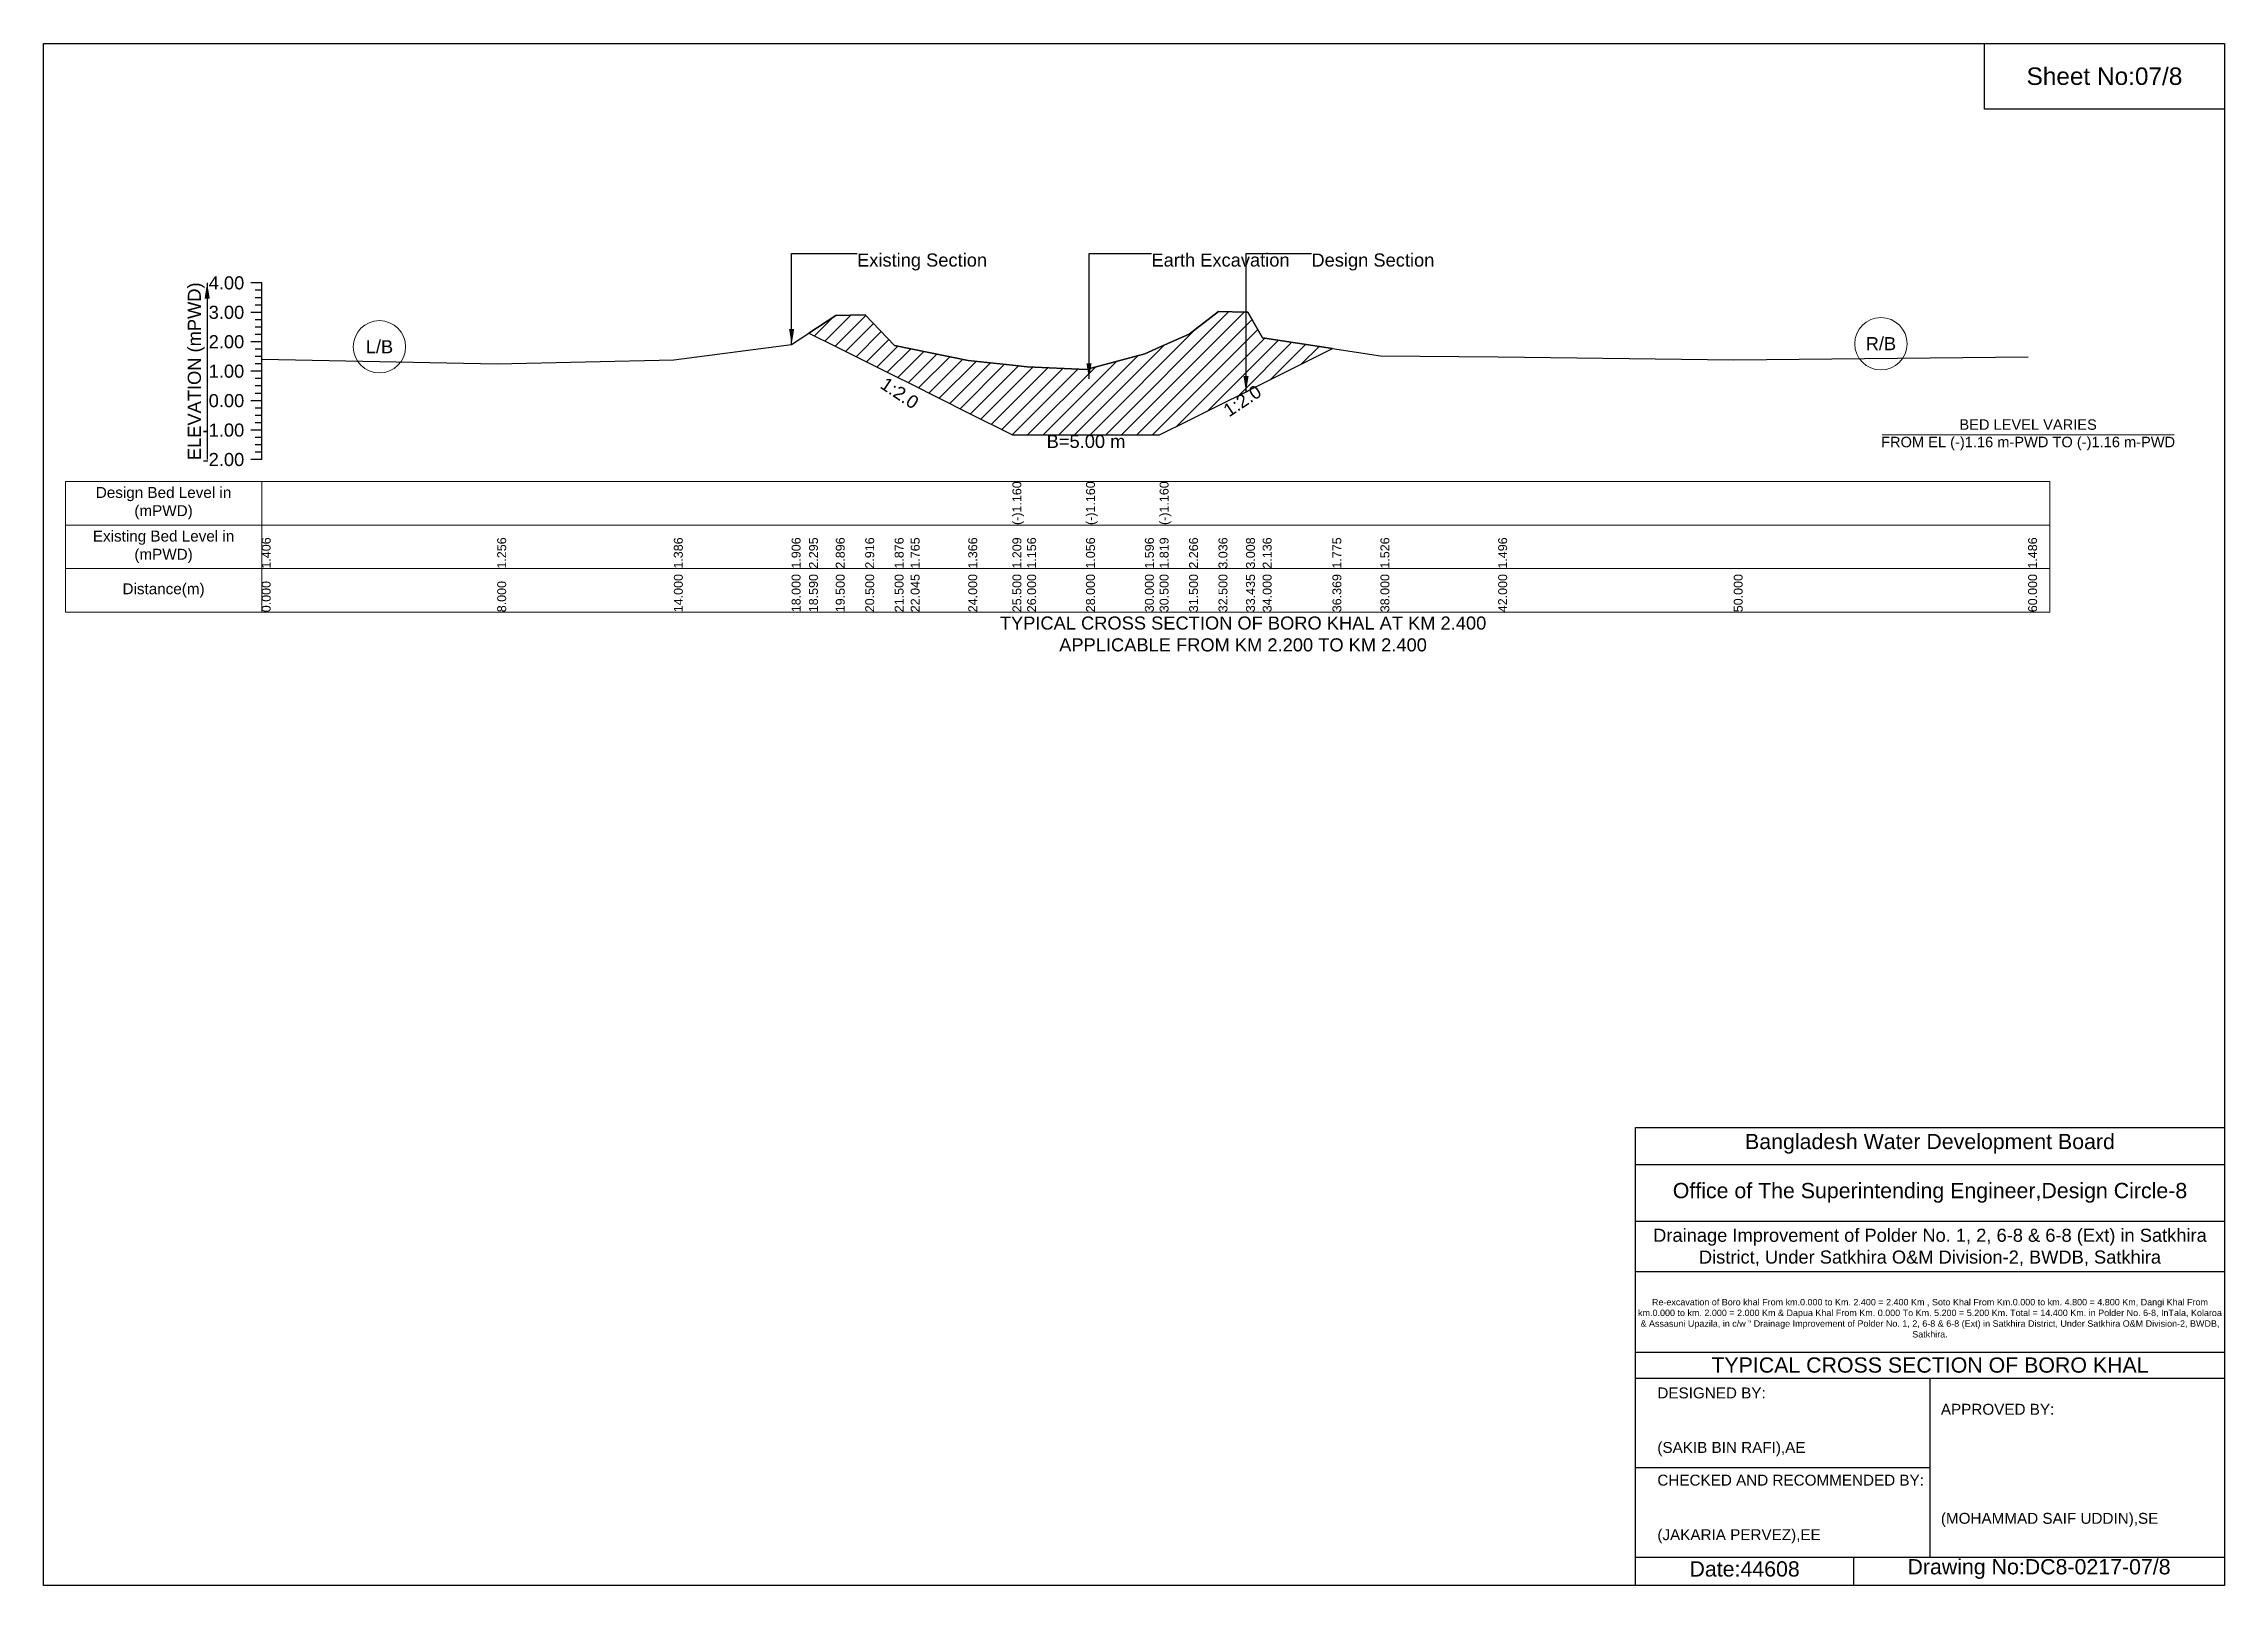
# Model space of a CAD drawing. Header units: inches. Extents: x 91000 to 218000, y -5656 to 30000.
# Drawn here: x 160000 to 168000, y 4344 to 10000 of the extents above; entities that cross this region are included whole.
import ezdxf

# ---------------------------------------------------------------- set-up
doc = ezdxf.new("R2010")
doc.units = ezdxf.units.IN
doc.header["$LTSCALE"] = 7
doc.header["$MEASUREMENT"] = 0
for name, color, linetype, lineweight in [('Cross section Data Border', 7, 'Continuous', 9), ('Cross Section Labels', 7, 'Continuous', 9), ('Existing_Bed_Level for Xsection', 7, 'Continuous', 25)]:
    doc.layers.add(name, color=color, linetype=linetype, lineweight=lineweight)
doc.styles.get("Standard").update_dxf_attribs({"font": 'arial.ttf'})
doc.dimstyles.get("Standard").update_dxf_attribs({"dimtxt": 0.18, "dimasz": 0.18, "dimexe": 0.18, "dimexo": 0.0625, "dimgap": 0.09, "dimtad": 0, "dimtih": 1, "dimtoh": 1, "dimdec": 4, "dimzin": 0, "dimdsep": 46, "dimtxsty": 'Standard', "dimcen": 0.09, "dimadec": 0, "dimazin": 0, "dimtfac": 1, "dimtdec": 4, "dimtofl": 0, "dimtmove": 0, "dimatfit": 3, "dimfxl": 1, "dimtolj": 1, "dimtzin": 0, "dimarcsym": 0})

msp = doc.modelspace()

# ---------------------------------------------------------------- texts
at = {"attachment_point": 5}
for s, insert, char_height in [('Sheet No:07/8', (167560, 9880), 64), ('Bangladesh Water Development Board', (166920, 5964), 56), ('Office of The Superintending Engineer,Design Circle-8', (166920, 5784), 56)]:
    msp.add_mtext(s, dxfattribs=dict(at, insert=insert, char_height=char_height))
for s, insert, char_height, width, attachment_point in [('Drainage Improvement of Polder No. 1, 2, 6-8 & 6-8 (Ext) in Satkhira District, Under Satkhira O&M Division-2, BWDB, Satkhira', (166920, 5584), 48, 2240, 5), ('Re-excavation of Boro khal From km.0.000 to Km. 2.400 = 2.400 Km , Soto Khal From Km.0.000 to km. 4.800 = 4.800 Km, Dangi Khal From km.0.000 to km. 2.000 = 2.000 Km & Dapua Khal From Km. 0.000 To Km. 5.200 = 5.200 Km. Total = 14.400 Km. in Polder No. 6-8, InTala, Kolaroa & Assasuni Upazila, in c/w “ Drainage Improvement of Polder No. 1, 2, 6-8 & 6-8 (Ext) in Satkhira District, Under Satkhira O&M Division-2, BWDB, Satkhira.', (166920, 5324), 23.565, 2160, 5), ('TYPICAL CROSS SECTION OF BORO KHAL', (166920, 5152), 56, 2240, 5), ('DESIGNED BY:^J^J^J(SAKIB BIN RAFI),AE', (165920, 4944), 40, 1120, 4), ('APPROVED BY:^J^J^J^J^J^J(MOHAMMAD SAIF UDDIN),SE', (166960, 4784), 40, 1120, 4), ('CHECKED AND RECOMMENDED BY:^J^J^J(JAKARIA PERVEZ),EE', (165920, 4624), 40, 1120, 4), ('Date:44608', (166240, 4404), 56, 1120, 5), ('Drawing No:DC8-0217-07/8', (167320, 4404), 56, 1760, 5)]:
    msp.add_mtext(s, dxfattribs=dict(insert=insert, char_height=char_height, width=width, attachment_point=attachment_point))
at = {"layer": 'Cross section Data Border', "char_height": 40, "width": 640, "attachment_point": 5}
for s, insert in [('Design Bed Level in (mPWD)', (160440, 8314)), ('Existing Bed Level in (mPWD)', (160440, 8154)), ('Distance(m)', (160440, 7994))]:
    msp.add_mtext(s, dxfattribs=dict(at, insert=insert))
at = {"layer": 'Cross Section Labels'}
for s, insert, char_height, attachment_point in [('Existing Section', (162984, 9230), 48, 1), ('Earth Excavation', (164064, 9230), 48, 1), ('Design Section', (164650.9, 9230), 48, 1), ('L/B', (161232, 8887.7), 48, 5), ('R/B', (166740, 8899), 48, 5), ('B=5.00 m', (163824, 8564.7), 48, 2), ('BED LEVEL VARIES ^JFROM EL (-)1.16 m-PWD TO (-)1.16 m-PWD', (167280, 8564.7), 38.4, 5), ('TYPICAL CROSS SECTION OF BORO KHAL AT KM 2.400^JAPPLICABLE FROM KM 2.200 TO KM 2.400', (164400, 7834), 48, 5)]:
    msp.add_mtext(s, dxfattribs=dict(at, insert=insert, char_height=char_height, attachment_point=attachment_point))
at = {"layer": 'Cross Section Labels', "char_height": 48, "attachment_point": 2}
for insert, rotation in [((163153.8, 8737.8), 326.30993), ((164383.9, 8709.6), 33.69007)]:
    msp.add_mtext('1:2.0', dxfattribs=dict(at, insert=insert, rotation=rotation))
at = {"layer": 'Existing_Bed_Level for Xsection', "char_height": 48, "attachment_point": 6}
for s, insert in [('4.00', (160736, 9122)), ('3.00', (160736, 9014)), ('2.00', (160736, 8906)), ('1.00', (160736, 8798)), ('0.00', (160736, 8690)), ('-1.00', (160736, 8582)), ('-2.00', (160736, 8474))]:
    msp.add_mtext(s, dxfattribs=dict(at, insert=insert))
at = {"layer": 'Existing_Bed_Level for Xsection', "rotation": 90}
for s, insert, char_height, attachment_point in [('ELEVATION (mPWD)', (160560, 8798), 48, 5), ('(-)1.160', (163554, 8234), 32.8, 1), ('(-)1.160', (163824, 8234), 32.8, 1), ('(-)1.160', (164094, 8234), 32.8, 1), ('1.406', (160800, 8074), 32.8, 1), ('1.256', (161664, 8074), 32.8, 1), ('1.386', (162312, 8074), 32.8, 1), ('1.906', (162744, 8074), 32.8, 1), ('2.295', (162807.7, 8074), 32.8, 1), ('2.896', (162906, 8074), 32.8, 1), ('2.916', (163014, 8074), 32.8, 1), ('1.876', (163122, 8074), 32.8, 1), ('1.765', (163180.8, 8074), 32.8, 1), ('1.366', (163392, 8074), 32.8, 1), ('1.209', (163554, 8074), 32.8, 1), ('1.156', (163608, 8074), 32.8, 1), ('1.056', (163824, 8074), 32.8, 1), ('1.596', (164040, 8074), 32.8, 1), ('1.819', (164094, 8074), 32.8, 1), ('2.266', (164202, 8074), 32.8, 1), ('3.036', (164310, 8074), 32.8, 1), ('3.008', (164410.9, 8074), 32.8, 1), ('2.136', (164472, 8074), 32.8, 1), ('1.775', (164727.9, 8074), 32.8, 1), ('1.526', (164904, 8074), 32.8, 1), ('1.496', (165336, 8074), 32.8, 1), ('1.486', (167280, 8074), 32.8, 1), ('0.000', (160800, 7914), 32.8, 1), ('8.000', (161664, 7914), 32.8, 1), ('14.000', (162312, 7914), 32.8, 1), ('18.000', (162744, 7914), 32.8, 1), ('18.590', (162807.7, 7914), 32.8, 1), ('19.500', (162906, 7914), 32.8, 1), ('20.500', (163014, 7914), 32.8, 1), ('21.500', (163122, 7914), 32.8, 1), ('22.045', (163180.8, 7914), 32.8, 1), ('24.000', (163392, 7914), 32.8, 1), ('25.500', (163554, 7914), 32.8, 1), ('26.000', (163608, 7914), 32.8, 1), ('28.000', (163824, 7914), 32.8, 1), ('30.000', (164040, 7914), 32.8, 1), ('30.500', (164094, 7914), 32.8, 1), ('31.500', (164202, 7914), 32.8, 1), ('32.500', (164310, 7914), 32.8, 1), ('33.435', (164410.9, 7914), 32.8, 1), ('34.000', (164472, 7914), 32.8, 1), ('36.369', (164727.9, 7914), 32.8, 1), ('38.000', (164904, 7914), 32.8, 1), ('42.000', (165336, 7914), 32.8, 1), ('50.000', (166200, 7914), 32.8, 1), ('60.000', (167280, 7914), 32.8, 1)]:
    msp.add_mtext(s, dxfattribs=dict(at, insert=insert, char_height=char_height, attachment_point=attachment_point))

# ---------------------------------------------------------------- hatches: boundary and pattern name
at = {"layer": 'Existing_Bed_Level for Xsection'}
h = msp.add_hatch(dxfattribs=at)
h.set_pattern_fill('ANSI31', color=256, scale=324, style=0)
h.paths.add_polyline_path([(162807.7, 8937.8), (162906, 8888.7), (163014, 8834.7), (163122, 8780.7), (163180.8, 8751.3), (163392, 8645.7), (163554, 8564.7), (163608, 8564.7), (163824, 8564.7), (164040, 8564.7), (164094, 8564.7), (164202, 8618.7), (164310, 8672.7), (164410.9, 8723.1), (164418, 8726.7), (164472, 8753.7), (164727.9, 8881.6), (164472, 8920.6), (164418, 9014.6), (164410.9, 9014.8), (164310, 9017.8), (164202, 8934.7), (164094, 8886.4), (164040, 8862.3), (163824, 8804), (163608, 8814.8), (163554, 8820.5), (163392, 8837.5), (163180.8, 8880.6), (163122, 8892.6), (163014, 9004.9), (162906, 9002.7)])

# ---------------------------------------------------------------- linework, layer by layer
for points in [[(160000, 10000), (168000, 10000), (168000, 4344), (160000, 4344)], [(167120, 10000), (168000, 10000), (168000, 9760), (167120, 9760)]]:
    msp.add_lwpolyline(points, close=True)
for points in [[(165840, 4344), (165840, 6024), (168000, 6024)], [(165840, 5888), (168000, 5888)], [(165840, 5680), (168000, 5680)], [(165840, 5496), (168000, 5496)], [(165840, 5200), (168000, 5200)], [(165840, 5104), (168000, 5104)], [(166920, 5104), (166920, 4448)], [(165840, 4776), (166920, 4776)], [(165840, 4448), (168000, 4448)], [(166640, 4448), (166640, 4344)]]:
    msp.add_lwpolyline(points)
at = {"layer": 'Cross section Data Border'}
msp.add_lwpolyline([(160080, 8394), (167360, 8394), (167360, 7914), (160080, 7914)], close=True, dxfattribs=at)
for points in [[(160800, 8394), (160800, 7914)], [(160080, 8234), (167360, 8234)], [(160080, 8074), (167360, 8074)]]:
    msp.add_lwpolyline(points, dxfattribs=at)
at = {"layer": 'Cross Section Labels'}
msp.add_lwpolyline([(166744.2, 8564.7), (167815.8, 8564.7)], dxfattribs=at)
for centre in [(161232, 8887.7), (166740, 8899)]:
    msp.add_circle(centre, 96, dxfattribs=at)
at = {"layer": 'Existing_Bed_Level for Xsection'}
for points in [[(160800, 9122), (160760, 9122)], [(160800, 8474), (160800, 8582), (160800, 8690), (160800, 8798), (160800, 8906), (160800, 9014), (160800, 9122)], [(160800, 9095), (160776, 9095)], [(160800, 9068), (160776, 9068)], [(160800, 9041), (160776, 9041)], [(160800, 9014), (160760, 9014)], [(160800, 8987), (160776, 8987)], [(160800, 8841.8), (161664, 8825.6), (162312, 8839.6), (162744, 8895.8), (162807.7, 8937.8), (162906, 9002.7), (163014, 9004.9), (163122, 8892.6), (163180.8, 8880.6), (163392, 8837.5), (163554, 8820.5), (163554, 8820.5), (163608, 8814.8), (163824, 8804), (163824, 8804), (164040, 8862.3), (164094, 8886.4), (164094, 8886.4), (164202, 8934.7), (164310, 9017.8), (164410.9, 9014.8), (164418, 9014.6), (164472, 8920.6), (164727.9, 8881.6), (164904, 8854.8), (165336, 8851.5), (166200, 8839.6), (167280, 8850.4)], [(160800, 8906), (160760, 8906)], [(160800, 8960), (160776, 8960)], [(160800, 8933), (160776, 8933)], [(160800, 8879), (160776, 8879)], [(160800, 8852), (160776, 8852)], [(160800, 8825), (160776, 8825)], [(160800, 8798), (160760, 8798)], [(160800, 8771), (160776, 8771)], [(160800, 8744), (160776, 8744)], [(160800, 8690), (160760, 8690)], [(160800, 8717), (160776, 8717)], [(160800, 8663), (160776, 8663)], [(160800, 8582), (160760, 8582)], [(160800, 8636), (160776, 8636)], [(160800, 8609), (160776, 8609)], [(160800, 8555), (160776, 8555)], [(160800, 8528), (160776, 8528)], [(160800, 8501), (160776, 8501)], [(160800, 8474), (160760, 8474)]]:
    msp.add_lwpolyline(points, dxfattribs=at)
msp.add_lwpolyline([(162807.7, 8937.8), (162906, 8888.7), (163014, 8834.7), (163122, 8780.7), (163180.8, 8751.3), (163392, 8645.7), (163554, 8564.7), (163554, 8564.7), (163608, 8564.7), (163824, 8564.7), (163824, 8564.7), (164040, 8564.7), (164094, 8564.7), (164094, 8564.7), (164202, 8618.7), (164310, 8672.7), (164410.9, 8723.1), (164418, 8726.7), (164472, 8753.7), (164727.9, 8881.6), (164727.9, 8881.6), (164727.9, 8881.6), (164472, 8920.6), (164418, 9014.6), (164410.9, 9014.8), (164310, 9017.8), (164202, 8934.7), (164094, 8886.4), (164094, 8886.4), (164040, 8862.3), (163824, 8804), (163824, 8804), (163608, 8814.8), (163554, 8820.5), (163554, 8820.5), (163392, 8837.5), (163180.8, 8880.6), (163122, 8892.6), (163014, 9004.9), (162906, 9002.7)], close=True, dxfattribs=at)

msp.set_redraw_order([(e.dxf.handle, doc.entitydb.next_handle()) for e in msp.query("TEXT MTEXT ATTDEF DIMENSION ARC_DIMENSION")])  # texts and dimensions are drawn at this point

# ---------------------------------------------------------------- leaders
at = {"layer": 'Cross Section Labels', "annotation_type": 0, "has_hookline": 1, "hookline_direction": 0}
for points, text_width in [([(162744, 8895.8), (162744, 9230), (162983.9, 9230)], 467.2), ([(163835, 8770.1), (163835, 9230), (164063.9, 9230)], 497), ([(164410.9, 8723.1), (164410.9, 9230), (164650.9, 9230)], 441.2)]:
    msp.add_leader(points, dimstyle='Standard', override={"dimasz": 57.6}, dxfattribs=dict(at, text_width=text_width))
at = {"layer": 'Existing_Bed_Level for Xsection'}
msp.add_leader([(160600, 9122), (160600, 8474)], dimstyle='Standard', override={"dimasz": 57.6}, dxfattribs=at)

doc.saveas('drawing.dxf')
